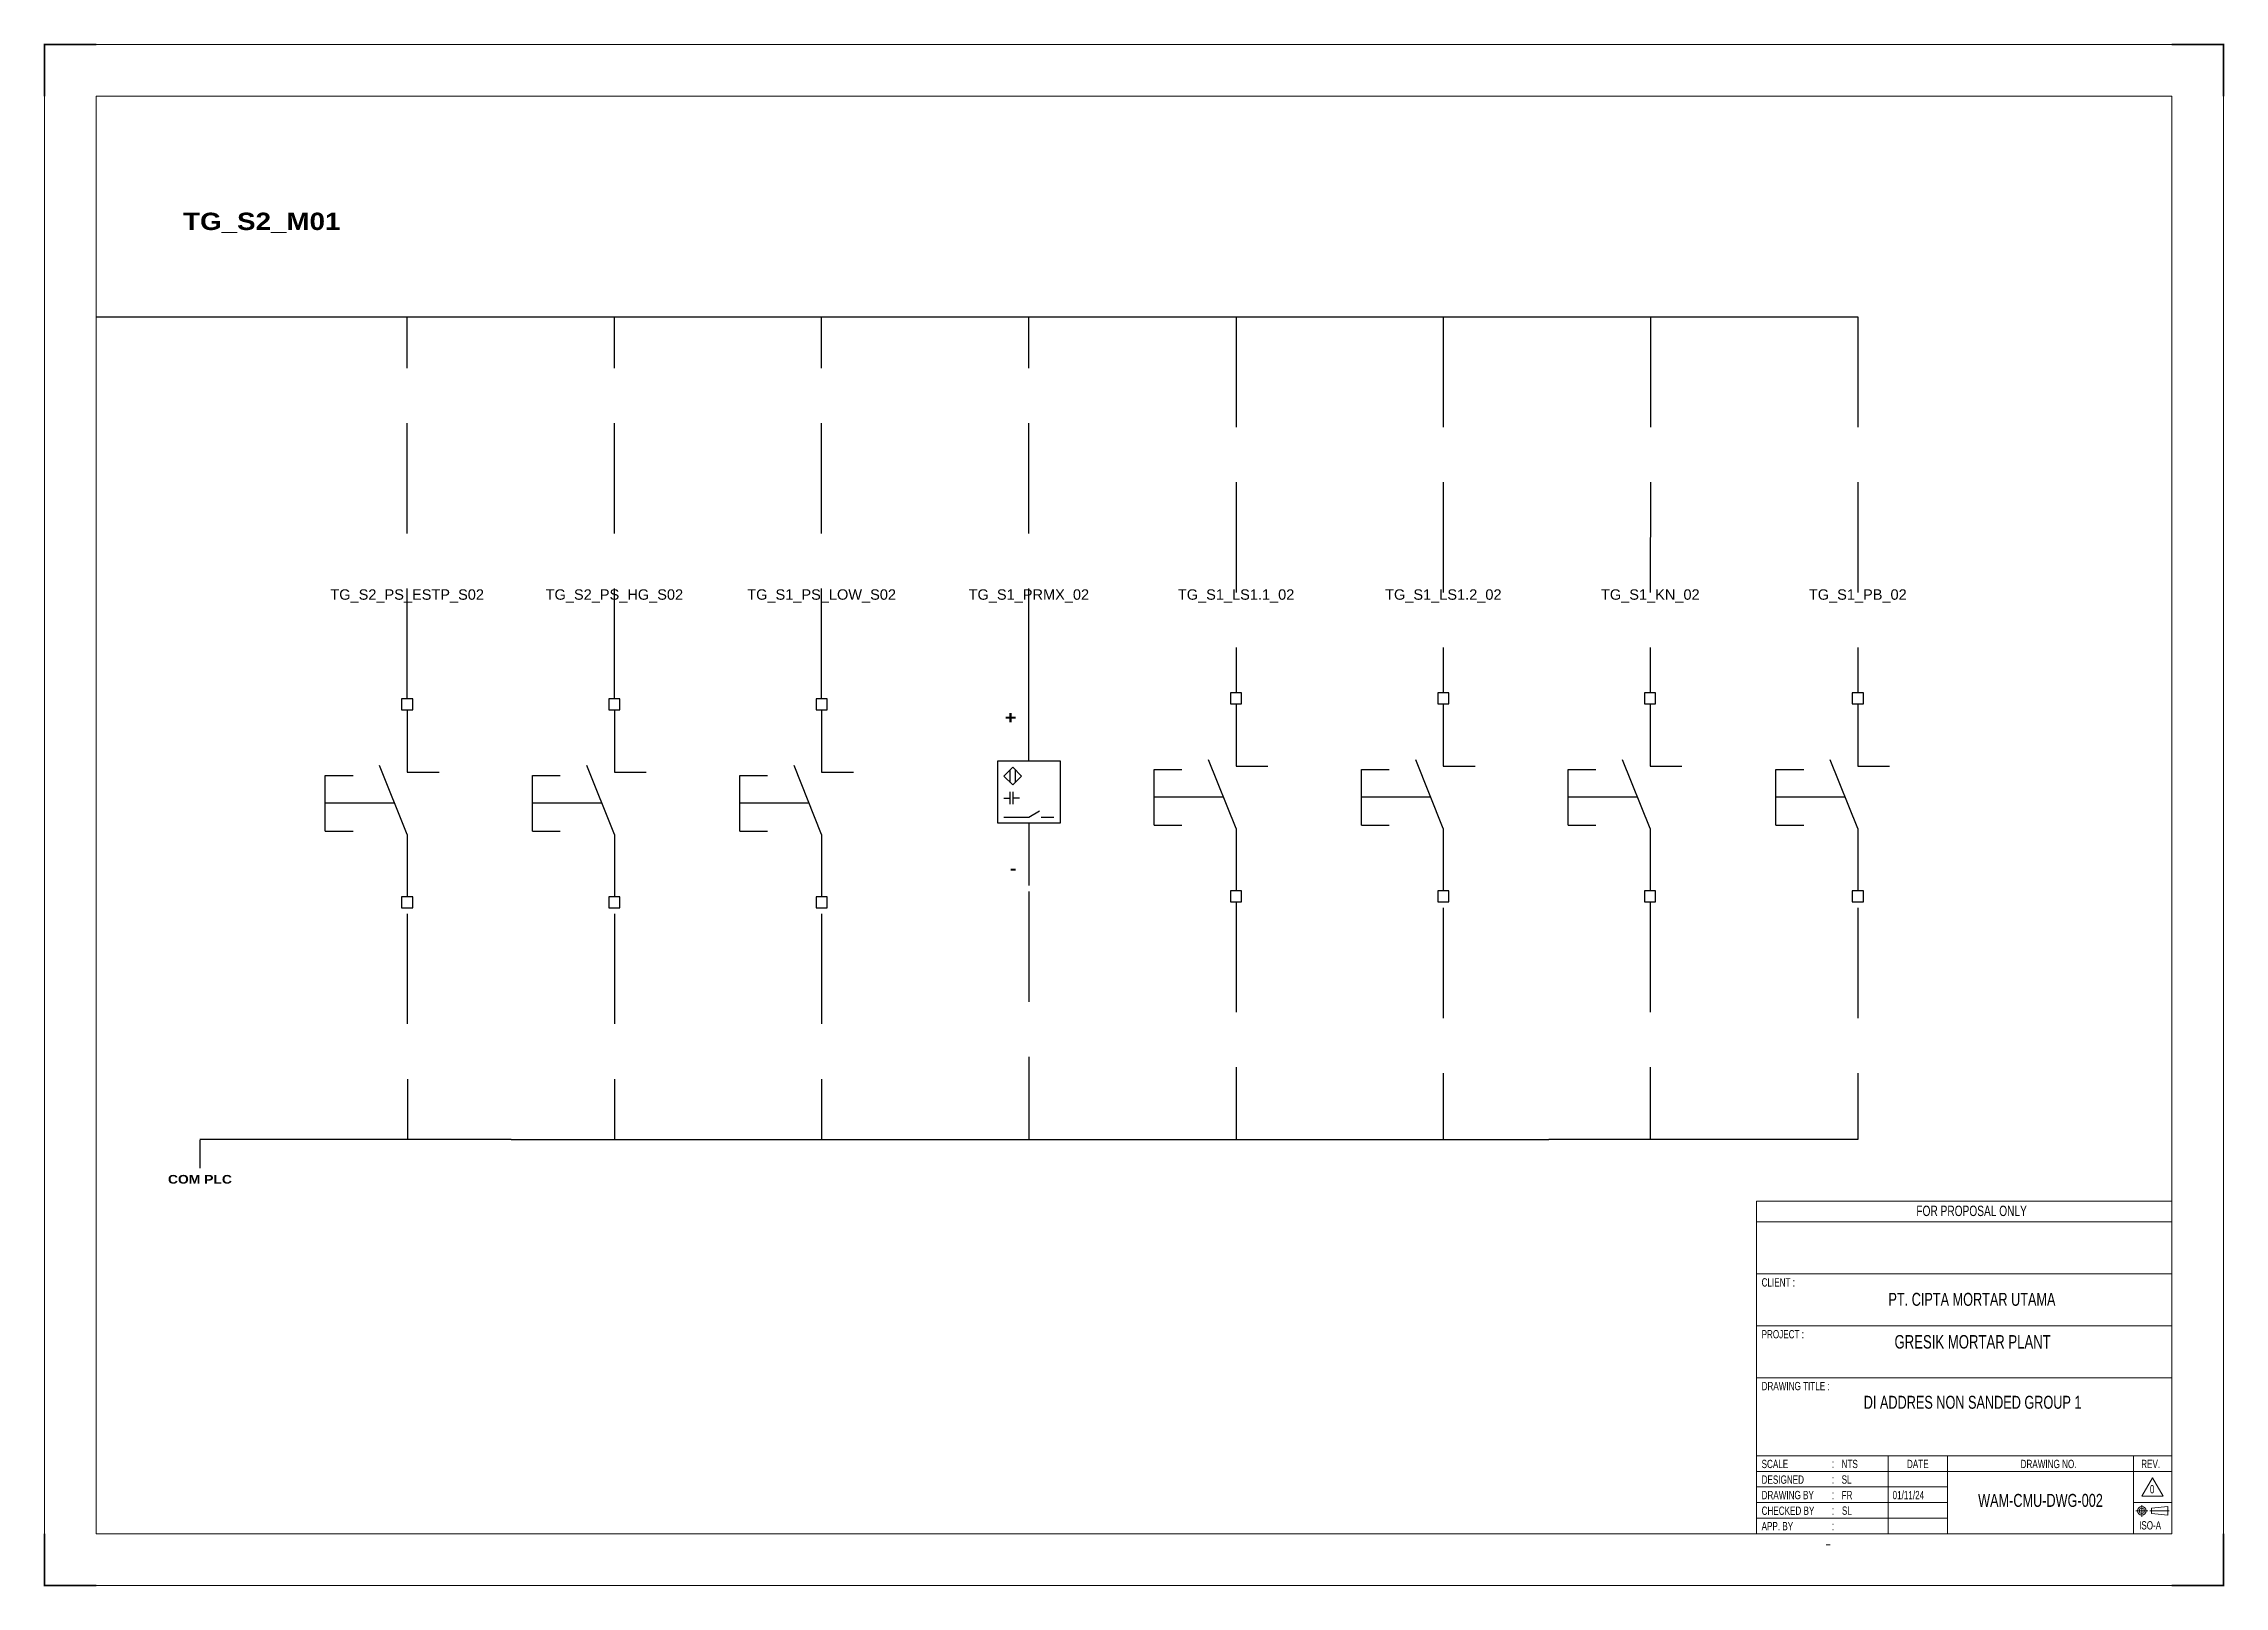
# Model space of a CAD drawing. Header units: centimetres. Extents: x -6233 to 67854, y 107 to 55669.
# Drawn here: x 53793 to 60076, y 48763 to 53207 of the extents above; entities that cross this region are included whole.
import ezdxf
from ezdxf.enums import TextEntityAlignment as Align

# ---------------------------------------------------------------- set-up
doc = ezdxf.new("R2010")
doc.units = ezdxf.units.CM
doc.header["$LTSCALE"] = 25.4
doc.linetypes.add('CENTER', pattern=[2, 1.25, -0.25, 0.25, -0.25])
doc.linetypes.add('HIDDEN', pattern=[0.375, 0.25, -0.125])
for name, color, linetype in [('1', 7, 'Continuous'), ('Etiket-Line-L', 7, 'Continuous'), ('EtIket-Line-S', 2, 'Continuous'), ('Etiket-Text-List0', 2, 'Continuous'), ('Etiket-Text-List1', 3, 'Continuous'), ('Etiket-Text-List2', 1, 'Continuous')]:
    doc.layers.add(name, color=color, linetype=linetype)
for name, color, linetype, lineweight in [('Center_line', 2, 'CENTER', 5), ('Etiket', 7, 'Continuous', 5), ('Object', 4, 'Continuous', 25)]:
    doc.layers.add(name, color=color, linetype=linetype, lineweight=lineweight)
doc.styles.add('Bold', font='ariblk.ttf', dxfattribs={"height": 25.4})
doc.styles.add('DIM', font='romans', dxfattribs={"height": 6.096})
doc.styles.get("Standard").update_dxf_attribs({"font": 'arial.ttf', "height": 25.4})

msp = doc.modelspace()

# ---------------------------------------------------------------- texts
at = {"ltscale": 500, "style": 'Bold'}
msp.add_text('TG_S2_M01', height=50, dxfattribs=at).set_placement((54195.3, 52670.2))
at = {"ltscale": 50}
for s, p in [('TG_S2_PS_ESTP_S02', (54840.8, 51620.2)), ('TG_S2_PS_HG_S02', (55437.8, 51620.2)), ('TG_S1_PS_LOW_S02', (56034.8, 51620.2)), ('TG_S1_PRMX_02', (56631.8, 51620.2)), ('TG_S1_LS1.1_02', (57228.8, 51620.2)), ('TG_S1_LS1.2_02', (57825.8, 51620.2)), ('TG_S1_KN_02', (58422.1, 51620.2)), ('TG_S1_PB_02', (59019.8, 51620.2))]:
    msp.add_text(s, height=30, dxfattribs=at).set_placement(p, align=Align.MIDDLE_CENTER)
at = {"ltscale": 500, "style": 'Bold'}
msp.add_text('+', height=35.9, dxfattribs=at).set_placement((56595.9, 51284.3), align=Align.TOP_RIGHT)
msp.add_text('-', height=35.9, dxfattribs=at).set_placement((56595.9, 50803.3), align=Align.BOTTOM_RIGHT)
at = {"ltscale": 50, "style": 'Bold'}
msp.add_text('COM PLC', height=25, dxfattribs=at).set_placement((54243.8, 49948.3), align=Align.TOP_CENTER)

# ---------------------------------------------------------------- blocks, each defined once
blk = doc.blocks.new('x5 Out Line')
at = {"const_width": 0.3}
for points in [[(9.65, 286.71), (0, 286.71), (0, 277.06)], [(405.45, 277.06), (405.45, 286.71), (395.8, 286.71)], [(0, 9.65), (0, 0), (9.65, 0)], [(405.45, 9.65), (405.45, 0), (395.8, 0)]]:
    blk.add_lwpolyline(points, dxfattribs=at)
at = {"lineweight": 15}
blk.add_lwpolyline([(395.8, 9.65), (395.8, 277.06), (9.65, 277.06), (9.65, 9.65)], close=True, dxfattribs=at)
at = {"layer": 'EtIket-Line-S', "lineweight": 9, "ltscale": 0.5}
blk.add_lwpolyline([(0, 0), (405.45, 0), (405.45, 286.71), (0, 286.71)], close=True, dxfattribs=at)
blk = doc.blocks.new('A$C6CDB76E5')
at = {"lineweight": 15}
for p, q in [((-196.2, 0), (-196.2, 157.1)), ((-196.2, 157.1), (0, 157.1)), ((0, 0), (0, 157.1)), ((-196.2, 147.3), (0, 147.3)), ((-196.2, 122.8), (0, 122.8)), ((-196.2, 98.2), (0, 98.2)), ((-196.2, 73.7), (0, 73.7)), ((-196.2, 36.8), (0, 36.8)), ((-134, 0), (-134, 36.8)), ((-105.9, 0), (-105.9, 36.8)), ((-18.1, 0), (-18.1, 36.8)), ((-196.2, 29.4), (0, 29.4)), ((-196.2, 22.1), (-105.9, 22.1)), ((-196.2, 14.7), (-105.9, 14.7)), ((-18.1, 14.7), (0, 14.7)), ((-196.2, 7.4), (-105.9, 7.4))]:
    blk.add_line(p, q, dxfattribs=at)
at = {"layer": 'Center_line', "lineweight": 13}
for p, q in [((-16.9, 10.8), (-11.3, 10.8)), ((-14.1, 13.5), (-14.1, 8)), ((-10.3, 10.8), (-1.2, 10.8))]:
    blk.add_line(p, q, dxfattribs=at)
at = {"layer": 'Etiket-Line-L', "lineweight": 15}
for p, q in [((0, 0), (0, 122.6)), ((-196.2, 0), (0, 0))]:
    blk.add_line(p, q, dxfattribs=at)
blk.add_lwpolyline([(-9, 26.4), (-4, 17.7), (-14.1, 17.7)], close=True, dxfattribs=at)
at = {"layer": 'Object', "lineweight": 15}
blk.add_lwpolyline([(-9.5, 9.5), (-1.9, 8.7), (-1.9, 12.8), (-9.5, 12)], close=True, dxfattribs=at)
for radius in [2.03, 1.27]:
    blk.add_circle((-14.1, 10.8), radius, dxfattribs=at)
at = {"layer": '1', "color": 3, "lineweight": 9, "width": 0.7}
blk.add_text('ISO-A', height=3.91, dxfattribs=at).set_placement((-15.4, 2))
at = {"layer": 'Etiket-Text-List0', "lineweight": 13, "width": 0.7}
for s, height, p in [('CLIENT :', 3.92, (-193.8, 116.8)), ('PROJECT :', 3.92, (-193.8, 92.3)), ('DRAWING TITLE :', 3.923, (-193.8, 67.8)), ('SCALE', 3.92, (-193.8, 31)), (':', 4.17, (-160.6, 31)), ('DATE', 3.92, (-125.1, 31)), ('DRAWING NO.', 3.923, (-71.4, 31)), ('REV.', 3.92, (-14.4, 31)), ('DESIGNED', 3.92, (-193.8, 23.6)), (':', 4.17, (-160.6, 23.6)), ('CHECKED BY ', 3.923, (-193.8, 8.9)), ('DRAWING BY', 3.92, (-193.8, 16.3)), (':', 4.17, (-160.6, 16.3)), (':', 4.17, (-160.6, 8.9)), ('APP. BY ', 3.92, (-193.8, 1.6)), (':', 4.17, (-160.6, 1.6))]:
    blk.add_text(s, height=height, dxfattribs=at).set_placement(p)
at = {"layer": 'Etiket-Text-List1', "lineweight": 9, "width": 0.7}
for tag, p in [('1:XXXX', (-156, 31)), ('EN', (-156, 23.6)), ('DD/MM/YY', (-131.3, 23.6)), ('1', (-10.3, 19.1)), ('EN', (-156, 16.3)), ('EN', (-155.8, 8.9)), ('DD/MM/YY', (-131.3, 16.3)), ('DD/MM/YY', (-131.3, 8.9)), ('EN', (-155.7, 1.6)), ('DD/MM/YY', (-131.3, 1.6))]:
    blk.add_attdef(tag, p, '', height=3.92, dxfattribs=at)
at = {"layer": 'Etiket-Text-List2', "lineweight": 13, "width": 0.7}
for tag, height, p in [('FOR FABRICATION', 4.9, (-94.6, 150.1)), ('CLIENT_NAME', 6.13, (-94.1, 107.7)), ('PROJECT_1', 4.9, (-94.1, 87.5)), ('PROJECT_2', 4.9, (-94.1, 79.2)), ('DRAWING_TITLE1', 6.13, (-94.1, 59)), ('DRAWING_TITLE2', 6.13, (-94.1, 49.9)), ('DRAWING_TITLE3', 6.13, (-94.1, 40.1)), ('LDP-X-XXX-AR-01', 6.13, (-62, 12.7))]:
    blk.add_attdef(tag, text='', height=height, dxfattribs=at).set_placement(p, align=Align.CENTER)

# ---------------------------------------------------------------- linework, layer by layer
at = {"color": 146, "ltscale": 50, "true_color": 0x105689}
for p, q in [((53945.3, 52420.2), (54542.3, 52420.2)), ((54542.3, 52420.2), (55139.3, 52420.2)), ((55139.3, 52420.2), (55736.3, 52420.2)), ((55736.3, 52420.2), (56333.3, 52420.2)), ((56333.3, 52420.2), (56930.3, 52420.2)), ((56930.3, 52420.2), (57527.3, 52420.2)), ((57527.3, 52420.2), (58124.3, 52420.2)), ((58124.3, 52420.2), (58721.3, 52420.2)), ((58721.3, 52420.2), (59019.8, 52420.2)), ((55140.3, 50050), (54243.8, 50050)), ((54243.8, 50048.3), (54243.8, 49968.3)), ((55140.3, 50050), (56335.3, 50050)), ((56335.3, 50050), (56335.3, 50050)), ((56335.3, 50050), (57530.3, 50050)), ((57530.3, 50050), (58129.3, 50050)), ((59019.8, 50050), (58129.3, 50050))]:
    msp.add_line(p, q, dxfattribs=at)
at = {"color": 146, "linetype": 'HIDDEN', "ltscale": 50, "true_color": 0x105689}
for p, q in [((54840.8, 51320.2), (54840.8, 52420.2)), ((55437.8, 51320.2), (55437.8, 52420.2)), ((56034.8, 51320.2), (56034.8, 52420.2)), ((56631.8, 51320.2), (56631.8, 52420.2)), ((57228.8, 52420.2), (57228.8, 51337.3)), ((57825.8, 52420.2), (57825.8, 51337.3)), ((58422.8, 52420.2), (58421.4, 51337.3)), ((59019.8, 52420.2), (59019.8, 51337.3)), ((56631.8, 50764.7), (56631.8, 50050)), ((54840.8, 50700.7), (54841.5, 50050)), ((55437.8, 50700.7), (55437.8, 50050)), ((56034.8, 50700.7), (56034.8, 50050)), ((57228.8, 50734.8), (57228.8, 50050)), ((57825.8, 50717.8), (57825.8, 50050)), ((58421.4, 50734.9), (58421.4, 50050)), ((59019.8, 50717.8), (59019.8, 50050))]:
    msp.add_line(p, q, dxfattribs=at)
at = {"ltscale": 50}
for p, q in [((54840.8, 51288.2), (54840.8, 51108.7)), ((55437.8, 51288.2), (55437.8, 51108.7)), ((56034.8, 51288.2), (56034.8, 51108.7)), ((56631.8, 51140.7), (56631.8, 51320.2)), ((57228.8, 51305.3), (57228.8, 51125.8)), ((57825.8, 51305.3), (57825.8, 51125.8)), ((58421.4, 51305.3), (58421.4, 51125.8)), ((59019.8, 51305.3), (59019.8, 51125.8)), ((56560, 51034), (56577.9, 51034)), ((56604.8, 51034), (56586.9, 51034)), ((56631.8, 50961.2), (56631.8, 50781.8)), ((56667.6, 50979.2), (56703.5, 50979.2)), ((54840.8, 50929.2), (54840.8, 50749.8)), ((55437.8, 50929.2), (55437.8, 50749.8)), ((56034.8, 50929.2), (56034.8, 50749.8)), ((57228.8, 50946.3), (57228.8, 50766.8)), ((57825.8, 50946.3), (57825.8, 50766.8)), ((58421.4, 50946.3), (58421.4, 50766.9)), ((59019.8, 50946.3), (59019.8, 50766.8))]:
    msp.add_line(p, q, dxfattribs=at)
at = {"ltscale": 500}
for p, q in [((57228.8, 50946.3), (57149.5, 51144.4)), ((57825.8, 50946.3), (57746.5, 51144.4)), ((58421.4, 50946.3), (58342.2, 51144.4)), ((59019.8, 50946.3), (58940.5, 51144.4)), ((54604.9, 50939), (54604.9, 51099)), ((54604.9, 51099), (54684.9, 51099)), ((54840.8, 50929.2), (54761.5, 51127.3)), ((54840.8, 51108.7), (54932.5, 51108.7)), ((55201.9, 50939), (55201.9, 51099)), ((55201.9, 51099), (55281.9, 51099)), ((55437.8, 50929.2), (55358.5, 51127.3)), ((55437.8, 51108.7), (55529.5, 51108.7)), ((55798.9, 50939), (55798.9, 51099)), ((55798.9, 51099), (55878.9, 51099)), ((56034.8, 50929.2), (55955.5, 51127.3)), ((56034.8, 51108.7), (56126.5, 51108.7)), ((56992.9, 50956.1), (56992.9, 51116.1)), ((56992.9, 51116.1), (57072.9, 51116.1)), ((57228.8, 51125.8), (57320.5, 51125.8)), ((57589.9, 50956.1), (57589.9, 51116.1)), ((57589.9, 51116.1), (57669.9, 51116.1)), ((57825.8, 51125.8), (57917.5, 51125.8)), ((58185.5, 50956.1), (58185.5, 51116.1)), ((58185.5, 51116.1), (58265.5, 51116.1)), ((58421.4, 51125.8), (58513.2, 51125.8)), ((58783.9, 50956.1), (58783.9, 51116.1)), ((58783.9, 51116.1), (58863.9, 51116.1)), ((59019.8, 51125.8), (59111.5, 51125.8)), ((54804.9, 51019), (54604.9, 51019)), ((55401.9, 51019), (55201.9, 51019)), ((55998.9, 51019), (55798.9, 51019)), ((57192.9, 51036.1), (56992.9, 51036.1)), ((57789.9, 51036.1), (57589.9, 51036.1)), ((58385.5, 51036.1), (58185.5, 51036.1)), ((58983.9, 51036.1), (58783.9, 51036.1)), ((56992.9, 50956.1), (57072.9, 50956.1)), ((57589.9, 50956.1), (57669.9, 50956.1)), ((58185.5, 50956.1), (58265.5, 50956.1)), ((58783.9, 50956.1), (58863.9, 50956.1)), ((54604.9, 50939), (54684.9, 50939)), ((55201.9, 50939), (55281.9, 50939)), ((55798.9, 50939), (55878.9, 50939))]:
    msp.add_line(p, q, dxfattribs=at)
for points in [[(57212.8, 51305.3), (57244.8, 51305.3), (57244.8, 51337.3), (57212.8, 51337.3)], [(57809.8, 51305.3), (57841.8, 51305.3), (57841.8, 51337.3), (57809.8, 51337.3)], [(58405.4, 51305.3), (58437.4, 51305.3), (58437.4, 51337.3), (58405.4, 51337.3)], [(59003.8, 51305.3), (59035.8, 51305.3), (59035.8, 51337.3), (59003.8, 51337.3)], [(54824.8, 51288.2), (54856.8, 51288.2), (54856.8, 51320.2), (54824.8, 51320.2)], [(55421.8, 51288.2), (55453.8, 51288.2), (55453.8, 51320.2), (55421.8, 51320.2)], [(56018.8, 51288.2), (56050.8, 51288.2), (56050.8, 51320.2), (56018.8, 51320.2)], [(57212.8, 50734.8), (57244.8, 50734.8), (57244.8, 50766.8), (57212.8, 50766.8)], [(57809.8, 50734.8), (57841.8, 50734.8), (57841.8, 50766.8), (57809.8, 50766.8)], [(58405.4, 50734.9), (58437.4, 50734.9), (58437.4, 50766.9), (58405.4, 50766.9)], [(59003.8, 50734.8), (59035.8, 50734.8), (59035.8, 50766.8), (59003.8, 50766.8)], [(54824.8, 50717.8), (54856.8, 50717.8), (54856.8, 50749.8), (54824.8, 50749.8)], [(55421.8, 50717.8), (55453.8, 50717.8), (55453.8, 50749.8), (55421.8, 50749.8)], [(56018.8, 50717.8), (56050.8, 50717.8), (56050.8, 50749.8), (56018.8, 50749.8)]]:
    msp.add_lwpolyline(points, close=True, dxfattribs=at)
at = {"ltscale": 50}
for points in [[(56542, 51140.7), (56721.5, 51140.7), (56721.5, 50961.2), (56542, 50961.2)], [(56585.3, 51072), (56560, 51097.4), (56585.3, 51122.8), (56610.7, 51097.4)]]:
    msp.add_lwpolyline(points, close=True, dxfattribs=at)
for points in [[(56578.2, 51079.2), (56578.2, 51115.6)], [(56592.5, 51115.6), (56592.5, 51079.2)], [(56577.9, 51016.1), (56577.9, 51034), (56577.9, 51052)], [(56586.9, 51016.1), (56586.9, 51034), (56586.9, 51052)], [(56560, 50979.2), (56631.8, 50979.2), (56662.8, 50997.1)]]:
    msp.add_lwpolyline(points, dxfattribs=at)

# ---------------------------------------------------------------- block references
at = {"layer": 'Etiket', "lineweight": 0}
ref = msp.add_blockref('A$C6CDB76E5', (59924.1, 48914.9), dxfattribs=dict(at, xscale=6.095870930054101, yscale=6.095870930054101, zscale=6.095870930054101))
ref.add_attrib('FOR FABRICATION', 'FOR PROPOSAL ONLY', dxfattribs={"layer": 'Etiket-Text-List2', "lineweight": 13, "height": 29.894, "width": 0.7}).set_placement((59347.7, 49829.9), align=Align.CENTER)
ref.add_attrib('CLIENT_NAME', 'PT. CIPTA MORTAR UTAMA', dxfattribs={"layer": 'Etiket-Text-List2', "lineweight": 13, "height": 37.368, "width": 0.7}).set_placement((59348.7, 49571.3), align=Align.CENTER)
ref.add_attrib('PROJECT_1', 'GRESIK MORTAR PLANT', dxfattribs={"layer": 'Etiket-Text-List2', "lineweight": 13, "height": 38.709, "width": 0.7}).set_placement((59350.6, 49448.3), align=Align.CENTER)
ref.add_attrib('DRAWING_TITLE1', 'DI ADDRES NON SANDED GROUP 1', dxfattribs={"layer": 'Etiket-Text-List2', "lineweight": 13, "height": 37.368, "width": 0.7}).set_placement((59350.6, 49274.8), align=Align.CENTER)
ref.add_attrib('1:XXXX', 'NTS', (58973.2, 49103.9), dxfattribs={"layer": 'Etiket-Text-List1', "lineweight": 13, "height": 23.92, "width": 0.7})
ref.add_attrib('EN', 'SL', (58973.2, 49059), dxfattribs={"layer": 'Etiket-Text-List1', "lineweight": 13, "height": 23.92, "width": 0.7})
ref.add_attrib('EN', 'FR', (58973.2, 49014.2), dxfattribs={"layer": 'Etiket-Text-List1', "lineweight": 13, "height": 23.92, "width": 0.7})
ref.add_attrib('DD/MM/YY', '01/11/24', (59120, 49014.2), dxfattribs={"layer": 'Etiket-Text-List1', "lineweight": 13, "height": 23.92, "width": 0.7})
ref.add_attrib('EN', 'SL', (58974.1, 48969.4), dxfattribs={"layer": 'Etiket-Text-List1', "lineweight": 13, "height": 23.92, "width": 0.7})
ref.add_attrib('LDP-X-XXX-AR-01', 'WAM-CMU-DWG-002', dxfattribs={"layer": 'Etiket-Text-List2', "lineweight": 15, "height": 37.368, "width": 0.7}).set_placement((59546.1, 48992.2), align=Align.CENTER)
ref.add_attrib('1', '0', (59861.3, 49031.1), dxfattribs={"layer": 'Etiket-Text-List1', "lineweight": 13, "height": 23.9, "width": 0.7})
at = {"layer": 'Etiket-Line-L', "lineweight": 0}
ref = msp.add_blockref('x5 Out Line', (53795.8, 48765.5), dxfattribs=dict(at, xscale=15.48351216233742, yscale=15.48351216233742, zscale=15.48351216233742))
ref.add_attrib('FILE_NAME', '-', (58925.9, 48873.4), dxfattribs={"layer": 'Etiket-Text-List1', "lineweight": 13, "height": 21.7, "style": 'DIM', "width": 0.7})

msp.set_redraw_order([(e.dxf.handle, doc.entitydb.next_handle()) for e in msp.query("TEXT MTEXT ATTDEF DIMENSION ARC_DIMENSION")])  # texts and dimensions are drawn at this point

doc.saveas('drawing.dxf')
